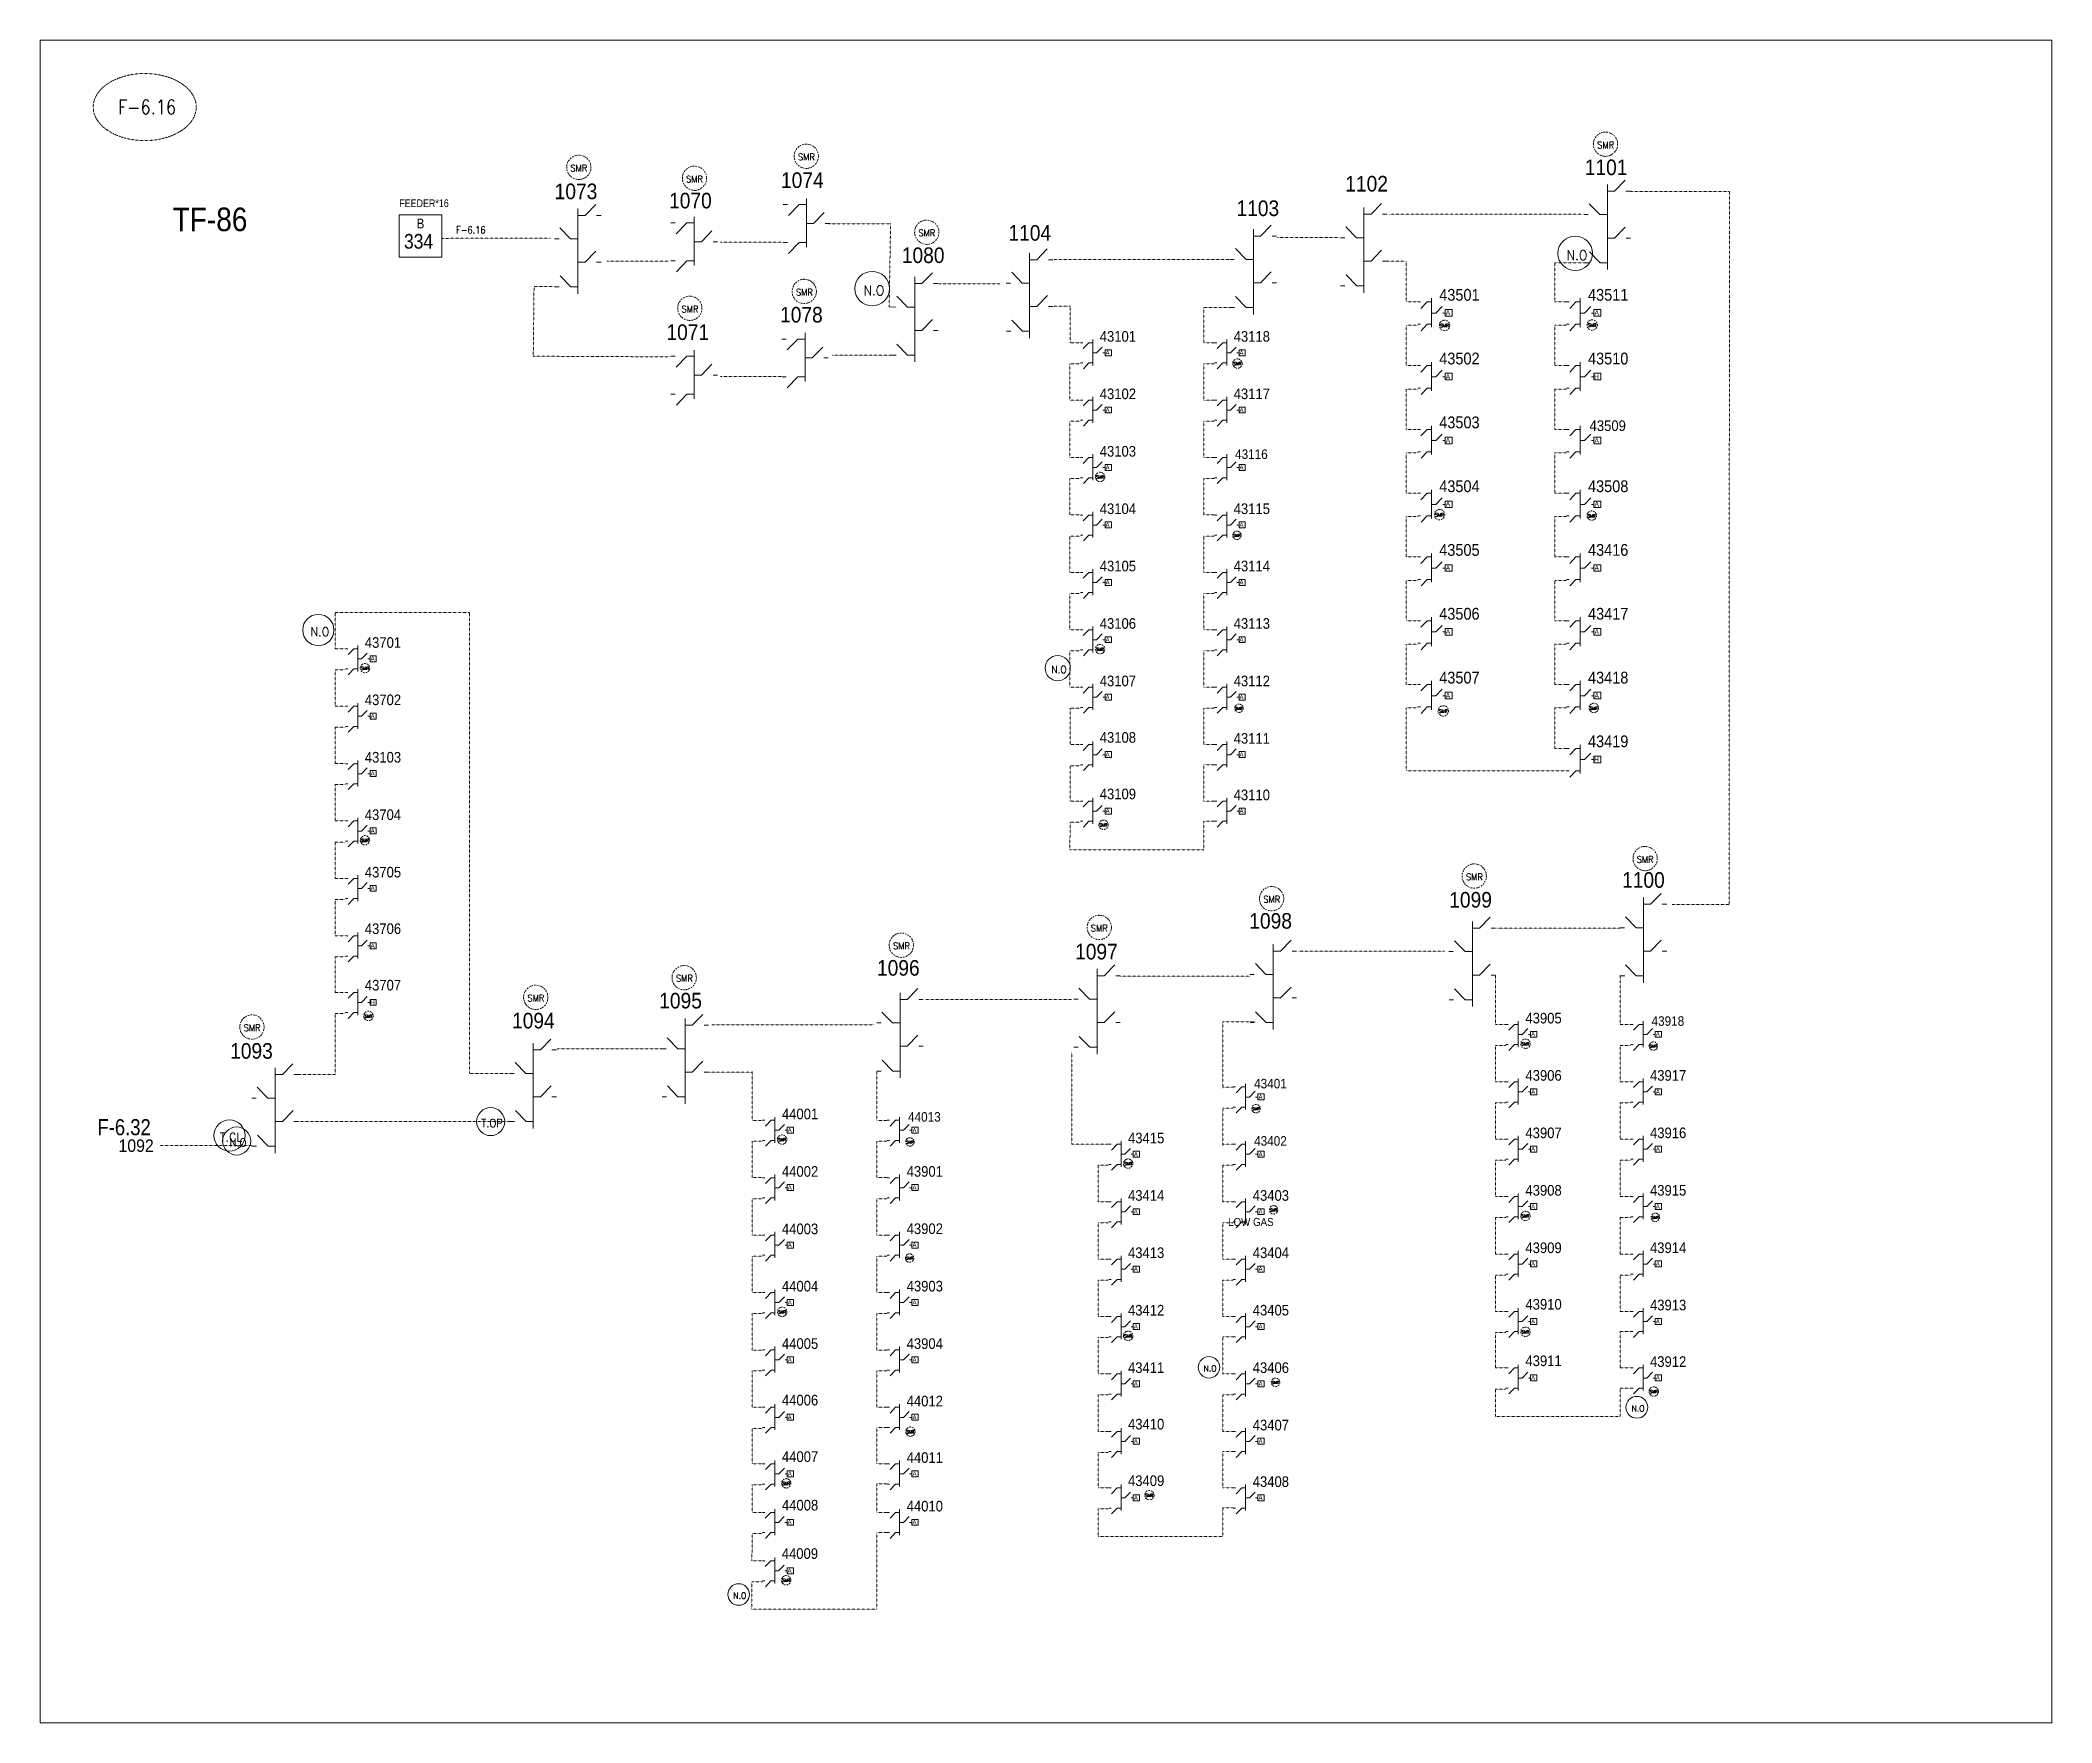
# Model space of a CAD drawing. Header units: metres. Extents: x 65984 to 144644, y -19036 to 23726.
# Drawn here: x 101384 to 102673, y 3538 to 4616 of the extents above; entities that cross this region are included whole.
import ezdxf
from ezdxf.enums import TextEntityAlignment as Align

# ---------------------------------------------------------------- set-up
doc = ezdxf.new("R2010")
doc.units = ezdxf.units.M
doc.header["$MEASUREMENT"] = 0
doc.linetypes.add('DGN Style 3', pattern=[0.013877, 0, -0.013877])
doc.linetypes.add('DGN Style 4', pattern=[1.6, 0.8, -0.4, 0, -0.4])
for name, color, linetype, lineweight in [('d_eos', 111, 'Continuous', 40), ('d_switch', 95, 'Continuous', 40), ('d_tf no', 6, 'Continuous', 40), ('d_ug cable', 95, 'Continuous', 40), ('fedr no', 95, 'Continuous', 40), ('GRID STATION  04', 7, 'Continuous', 40), ('GRID STATION 01', 7, 'Continuous', 40), ('Level 37', 7, 'Continuous', 0), ('O H MAIN FEEDER', 4, 'Continuous', 100), ('SW N O', 114, 'Continuous', 30)]:
    doc.layers.add(name, color=color, linetype=linetype, lineweight=lineweight)
doc.styles.add('NASKHF', font='naskhf.shx', dxfattribs={"height": 8})
doc.styles.add('Style-Arial', font='arial.ttf')
doc.styles.add('Style-ENGINEERING', font='ENGINEERING.shx')
doc.styles.add('Style-msdefault', font='msdefault.shx')
doc.styles.add('Style-simplex', font='simplex.shx')
doc.styles.add('Style-STANDARD', font='STANDARD.shx')

msp = doc.modelspace()

# ---------------------------------------------------------------- texts
at = {"layer": 'd_switch', "color": 55, "linetype": 'Continuous', "lineweight": 13, "insert": (101421, 3925.1), "char_height": 10.313, "width": 56.082, "attachment_point": 1, "style": 'NASKHF'}
msp.add_mtext('\\Fmsdefault;\\H1x;\\W0.857143;F-6.32', dxfattribs=at)
at = {"layer": 'd_tf no', "color": 1, "linetype": 'Continuous', "lineweight": 13, "ltscale": 1.57185, "style": 'Style-simplex', "width": 0.909091}
for p in [(102387.2, 4549.1), (101729.4, 4534.3), (101875.2, 4541.5), (101803.5, 4527.3), (101952.3, 4492.8), (101800.6, 4444), (101873.9, 4454.8), (102412.5, 4091.5), (102303.1, 4080.3), (102173.3, 4065.9), (102062.8, 4047.4), (101936.1, 4036.1), (101797, 4015.3), (101701.9, 4002.6), (101520.1, 3983.6)]:
    msp.add_text('SMR', height=4.27, dxfattribs=at).set_placement(p, align=Align.MIDDLE_CENTER)
at = {"layer": 'd_tf no', "color": 1, "linetype": 'Continuous', "lineweight": 13, "ltscale": 0.9, "style": 'Style-simplex', "width": 0.909091}
for height, p in [(2.19, (102283.9, 4433.4)), (2.19, (102378.5, 4433.7)), (1.97, (102151.3, 4409)), (1.97, (102063.2, 4336.4)), (2.19, (102280.7, 4312.2)), (1.97, (102378.2, 4311.5)), (1.77, (102151, 4299)), (1.97, (102063.2, 4226.1)), (1.97, (101592.4, 4213.9)), (1.77, (102152.2, 4188.2)), (1.97, (102379.6, 4188.3)), (2.19, (102283.2, 4186.5)), (1.97, (102065.4, 4113.5)), (1.97, (101592.4, 4103.6)), (1.97, (101594.6, 3991)), (1.97, (102335.8, 3973.3)), (1.77, (102417.7, 3971.8)), (1.77, (102163.2, 3931.7)), (1.97, (101859.6, 3911.9)), (1.77, (101941.5, 3910.4)), (1.97, (102081.3, 3896.5)), (1.77, (102174.5, 3866.9)), (1.97, (102335.8, 3863)), (1.77, (102419, 3862.1)), (1.77, (101941.3, 3836)), (1.97, (101859.6, 3801.5)), (1.97, (102335.8, 3788.8)), (1.97, (102081.3, 3786.2)), (1.77, (102175.6, 3756.4)), (1.97, (102418, 3750.5)), (1.97, (101941.7, 3724.8)), (1.97, (101862.2, 3691.7)), (1.97, (102094.8, 3684.1)), (1.97, (101862.2, 3629.6))]:
    msp.add_text('SMR', height=height, dxfattribs=at).set_placement(p, align=Align.MIDDLE_CENTER)
at = {"layer": 'd_tf no', "color": 7, "linetype": 'Continuous', "lineweight": 13, "style": 'Style-msdefault', "width": 0.945946}
msp.add_text('1092', height=8.02, dxfattribs=at).set_placement((101434.5, 3912.1), align=Align.TOP_LEFT)
at = {"layer": 'd_tf no', "color": 1, "linetype": 'Continuous', "lineweight": 13, "ltscale": 1.806617, "insert": (102159.9, 3859.2), "char_height": 5.136, "width": 70.031, "attachment_point": 5, "line_spacing_factor": 0.6, "style": 'Style-ENGINEERING'}
msp.add_mtext('\\H1x;\\W0.909091;LOW GAS', dxfattribs=at)
at = {"layer": 'fedr no', "color": 6, "linetype": 'Continuous', "lineweight": 13, "style": 'Style-STANDARD', "width": 0.909091}
msp.add_text('F-6.16', height=9.19, dxfattribs=at).set_placement((101452.8, 4573.4), align=Align.MIDDLE_CENTER)
at = {"layer": 'fedr no', "color": 2, "linetype": 'Continuous', "lineweight": 13, "style": 'Style-STANDARD', "width": 0.909091}
msp.add_text('F-6.16', height=4.64, dxfattribs=at).set_placement((101660.2, 4494.7), align=Align.MIDDLE_CENTER)
at = {"layer": 'GRID STATION  04', "color": 7, "linetype": 'Continuous', "lineweight": 13, "ltscale": 1.532926, "style": 'Style-msdefault', "width": 0.888889}
msp.add_text('B', height=6.24, dxfattribs=at).set_placement((101625.5, 4501.9), align=Align.TOP_LEFT)
at = {"layer": 'GRID STATION  04', "color": 7, "linetype": 'Continuous', "lineweight": 13, "style": 'Style-msdefault', "width": 0.888889}
msp.add_text('334', height=9.39, dxfattribs=at).set_placement((101617.4, 4492.1), align=Align.TOP_LEFT)
at = {"layer": 'GRID STATION 01', "linetype": 'Continuous', "lineweight": 13, "style": 'Style-msdefault', "width": 0.888889}
msp.add_text('TF-86', height=15.1, dxfattribs=at).set_placement((101469.2, 4509), align=Align.TOP_LEFT)
at = {"layer": 'Level 37', "color": 2, "linetype": 'Continuous', "lineweight": 13, "style": 'Style-Arial', "width": 0.88}
for s, p in [('1101', (102373.8, 4539.8)), ('1073', (101713.9, 4524.4)), ('1074', (101858.9, 4531.6)), ('1070', (101787.2, 4518.5)), ('1080', (101936.3, 4483.5)), ('1071', (101785.5, 4434.2)), ('1078', (101858.3, 4445.4)), ('1100', (102397.7, 4083.3)), ('1099', (102287, 4070.6)), ('1098', (102158.9, 4057.1)), ('1097', (102047.3, 4037.4)), ('1096', (101920.4, 4027)), ('1095', (101780.9, 4006)), ('1094', (101686.6, 3993.2)), ('1093', (101506, 3973.8))]:
    msp.add_text(s, height=10, dxfattribs=at).set_placement(p, align=Align.TOP_LEFT)
at = {"layer": 'Level 37', "color": 7, "linetype": 'Continuous', "lineweight": 13, "style": 'Style-Arial', "width": 0.88}
for s, p in [('1102', (102220.4, 4529.3)), ('1103', (102150.7, 4513.6)), ('1104', (102004.6, 4497.8))]:
    msp.add_text(s, height=10, dxfattribs=at).set_placement(p, align=Align.TOP_LEFT)
at = {"layer": 'Level 37', "color": 7, "linetype": 'Continuous', "lineweight": 13, "style": 'Style-msdefault', "width": 0.854701}
msp.add_text('FEEDER*16', height=4.99, dxfattribs=at).set_placement((101630.2, 4511.8), align=Align.MIDDLE_CENTER)
at = {"layer": 'Level 37', "color": 121, "linetype": 'Continuous', "lineweight": 13, "ltscale": 0.820071, "style": 'Style-Arial', "width": 0.88}
for s, height, p in [('43501', 7.56, (102280.6, 4456.9)), ('43511', 7.56, (102375.9, 4456.9)), ('43101', 6.8, (102063.1, 4429.9)), ('43118', 6.8, (102148.9, 4429.9)), ('43502', 7.56, (102280.6, 4416.1)), ('43510', 7.56, (102375.9, 4416.1)), ('43102', 6.8, (102063.1, 4393.1)), ('43117', 6.8, (102148.9, 4393.1)), ('43503', 7.56, (102280.6, 4375.2)), ('43509', 6.8, (102376.9, 4372.7)), ('43103', 6.8, (102063.1, 4356.3)), ('43116', 6.12, (102149.8, 4354.1)), ('43504', 7.56, (102280.6, 4334.3)), ('43508', 7.56, (102375.9, 4334.3)), ('43104', 6.8, (102063.1, 4319.5)), ('43115', 6.8, (102148.9, 4319.5)), ('43505', 7.56, (102280.6, 4293.5)), ('43105', 6.8, (102063.1, 4282.8)), ('43506', 7.56, (102280.6, 4252.6)), ('43417', 7.56, (102375.9, 4252.6)), ('43106', 6.8, (102063.1, 4246)), ('43113', 6.8, (102148.9, 4246)), ('43701', 6.8, (101592.3, 4233.8)), ('43107', 6.8, (102063.1, 4209.2)), ('43112', 6.8, (102148.9, 4209.2)), ('43507', 7.56, (102280.6, 4211.7)), ('43418', 7.56, (102375.9, 4211.7)), ('43702', 6.8, (101592.3, 4197.1)), ('43108', 6.8, (102063.1, 4173)), ('43111', 6.8, (102148.9, 4172.4)), ('43419', 7.56, (102375.9, 4170.9)), ('43103', 6.8, (101592.3, 4160.3)), ('43109', 6.8, (102063.1, 4136.8)), ('43110', 6.8, (102148.9, 4136.2)), ('43704', 6.8, (101592.3, 4123.5)), ('43705', 6.8, (101592.3, 4086.7)), ('43706', 6.8, (101592.3, 4050.5)), ('43707', 6.8, (101592.3, 4014.3)), ('43905', 6.8, (102335.8, 3993.2)), ('43918', 6.12, (102416.6, 3991)), ('43906', 6.8, (102335.8, 3956.5)), ('43917', 6.8, (102415.6, 3956.5)), ('43401', 6.12, (102162, 3950.9)), ('44001', 6.8, (101859.5, 3931.8)), ('44013', 6.12, (101940.3, 3929.6)), ('43907', 6.8, (102335.8, 3919.7)), ('43415', 6.8, (102081.2, 3916.4)), ('43402', 6.12, (102162, 3914.2)), ('44002', 6.8, (101859.5, 3895)), ('43901', 6.8, (101939.4, 3895)), ('43414', 6.8, (102081.2, 3879.6)), ('43403', 6.8, (102161.1, 3879.6)), ('43908', 6.8, (102335.8, 3882.9)), ('43915', 6.8, (102415.6, 3882.9)), ('44003', 6.8, (101859.5, 3858.2)), ('43413', 6.8, (102081.2, 3842.9)), ('43909', 6.8, (102335.8, 3846.1)), ('43914', 6.8, (102415.6, 3846.1)), ('44004', 6.8, (101859.5, 3821.5)), ('43903', 6.8, (101939.4, 3821.5)), ('43412', 6.8, (102081.2, 3806.1)), ('43405', 6.8, (102161.1, 3806.1)), ('43910', 6.8, (102335.8, 3809.9)), ('43913', 6.8, (102415.6, 3809.4)), ('44005', 6.8, (101859.5, 3784.7)), ('43904', 6.8, (101939.4, 3784.7)), ('43411', 6.8, (102081.2, 3769.3)), ('43406', 6.8, (102161.1, 3769.3)), ('43911', 6.8, (102335.8, 3773.7)), ('43912', 6.8, (102415.6, 3773.2)), ('44006', 6.8, (101859.5, 3748.5)), ('44012', 6.8, (101939.4, 3747.9)), ('43410', 6.8, (102081.2, 3733.1)), ('43407', 6.8, (102161.1, 3732.5)), ('44007', 6.8, (101859.5, 3712.3)), ('44011', 6.8, (101939.4, 3711.7)), ('43409', 6.8, (102081.2, 3696.9)), ('43408', 6.8, (102161.1, 3696.3)), ('44008', 6.8, (101859.5, 3681.2)), ('44010', 6.8, (101939.4, 3680.6)), ('44009', 6.8, (101859.4, 3650.2))]:
    msp.add_text(s, height=height, dxfattribs=at).set_placement(p, align=Align.TOP_LEFT)
at = {"layer": 'Level 37', "color": 7, "linetype": 'Continuous', "lineweight": 13, "ltscale": 1.22124, "style": 'Style-msdefault', "width": 0.857143}
for s, height, p in [('A', 3.12, (102287.6, 4443.2)), ('A', 3.12, (102382.9, 4443.2)), ('A', 2.81, (102069.4, 4417.5)), ('A', 2.81, (102155.2, 4417.5)), ('A', 3.12, (102287.6, 4402.3)), ('H', 3.12, (102382.9, 4402.3)), ('A', 2.81, (102069.4, 4380.7)), ('A', 2.81, (102155.2, 4380.7)), ('A', 3.12, (102287.6, 4361.4)), ('A', 3.12, (102382.9, 4361.4)), ('A', 2.81, (102069.4, 4344)), ('A', 2.81, (102155.2, 4344)), ('A', 3.12, (102287.6, 4320.6)), ('A', 3.12, (102382.9, 4320.6)), ('A', 2.81, (102069.4, 4307.2)), ('A', 2.81, (102155.2, 4307.2)), ('A', 3.12, (102287.6, 4279.7)), ('A', 3.12, (102382.9, 4279.7)), ('A', 2.81, (102069.4, 4270.4)), ('A', 2.81, (102155.2, 4270.4)), ('A', 2.81, (102069.4, 4233.6)), ('A', 2.81, (102155.2, 4233.6)), ('A', 3.12, (102287.6, 4238.9)), ('A', 3.12, (102382.9, 4238.9)), ('A', 2.81, (101598.6, 4221.5)), ('A', 2.81, (102069.4, 4196.8)), ('A', 2.81, (102155.2, 4196.8)), ('A', 3.12, (102287.6, 4198)), ('A', 3.12, (102382.9, 4198)), ('A', 2.81, (101598.6, 4184.7)), ('A', 2.81, (102069.4, 4160.1)), ('A', 2.81, (102155.2, 4160.1)), ('H', 3.12, (102382.9, 4157.1)), ('A', 2.81, (101598.6, 4147.9)), ('A', 2.81, (102069.4, 4123.9)), ('A', 2.81, (102155.2, 4123.9)), ('A', 2.81, (101598.6, 4111.1)), ('A', 2.81, (101598.6, 4074.4)), ('A', 2.81, (101598.6, 4037.6)), ('H', 2.81, (101598.6, 4001.4)), ('A', 2.81, (102342, 3980.9)), ('A', 2.81, (102421.9, 3980.9)), ('A', 2.81, (102342, 3944.1)), ('A', 2.81, (102421.9, 3944.1)), ('A', 2.81, (102167.4, 3940.7)), ('A', 2.81, (101865.8, 3919.4)), ('A', 2.81, (101945.7, 3919.4)), ('A', 2.81, (102342, 3907.3)), ('A', 2.81, (102421.9, 3907.3)), ('A', 2.81, (102087.5, 3904)), ('A', 2.81, (102167.4, 3904)), ('A', 2.81, (101865.8, 3882.7)), ('A', 2.81, (101945.7, 3882.7)), ('A', 2.81, (102087.5, 3867.3)), ('A', 2.81, (102167.4, 3867.3)), ('A', 2.81, (102342, 3870.5)), ('A', 2.81, (102421.9, 3870.5)), ('A', 2.81, (101865.8, 3845.9)), ('A', 2.81, (101945.7, 3845.9)), ('A', 2.81, (102087.5, 3830.5)), ('A', 2.81, (102167.4, 3830.5)), ('A', 2.81, (102342, 3833.8)), ('A', 2.81, (102421.9, 3833.8)), ('A', 2.81, (101865.8, 3809.1)), ('A', 2.81, (101945.7, 3809.1)), ('A', 2.81, (102087.5, 3793.7)), ('A', 2.81, (102167.4, 3793.7)), ('A', 2.81, (102342, 3797)), ('A', 2.81, (102421.9, 3797)), ('A', 2.81, (101865.8, 3772.3)), ('A', 2.81, (101945.7, 3772.3)), ('A', 2.81, (102087.5, 3756.9)), ('A', 2.81, (102167.4, 3756.9)), ('A', 2.81, (102342, 3760.8)), ('A', 2.81, (102421.9, 3760.8)), ('A', 2.81, (101865.8, 3735.5)), ('A', 2.81, (101945.7, 3735.5)), ('A', 2.81, (102087.5, 3720.2)), ('A', 2.81, (102167.4, 3720.2)), ('A', 2.81, (101865.8, 3699.3)), ('A', 2.81, (101945.7, 3699.3)), ('A', 2.81, (102087.5, 3684)), ('A', 2.81, (102167.4, 3684)), ('A', 2.81, (101865.7, 3668.3)), ('A', 2.81, (101945.7, 3668.3)), ('A', 2.81, (101865.7, 3637.2))]:
    msp.add_text(s, height=height, dxfattribs=at).set_placement(p, align=Align.TOP_RIGHT)
at = {"layer": 'Level 37', "color": 121, "linetype": 'Continuous', "lineweight": 13, "ltscale": 0.820071, "attachment_point": 1, "style": 'NASKHF'}
for s, insert, char_height in [('\\fArial|b0|i0|c178178|p39;\\H1x;\\W0.88;43416', (102375.9, 4293.5), 7.556), ('\\fArial|b0|i0|c178178|p39;\\H1x;\\W0.88;43114', (102148.9, 4282.8), 6.801), ('\\fArial|b0|i0|c178178|p39;\\H1x;\\W0.88;43916', (102415.6, 3919.7), 6.801), ('\\fArial|b0|i0|c178178|p39;\\H1x;\\W0.88;43902', (101939.4, 3858.3), 6.801), ('\\fArial|b0|i0|c178178|p39;\\H1x;\\W0.88;43404', (102161.1, 3842.9), 6.801)]:
    msp.add_mtext(s, dxfattribs=dict(at, insert=insert, char_height=char_height))

# ---------------------------------------------------------------- blocks, each defined once
blk = doc.blocks.new('*U1160')
at = {"layer": 'd_eos', "color": 2, "linetype": 'Continuous', "lineweight": 13, "ltscale": 0.638341}
for p, q in [((-12.1, 13.7), (-14.9, 13.7)), ((-4.7, 13.7), (-11.5, 6.7)), ((0, 13.7), (-4.7, 13.7)), ((0, -13.6), (0, 17.6)), ((0, 1.6), (4.6, 1.6)), ((4.6, 1.6), (11.4, 8.6)), ((12.1, 1.6), (14.9, 1.6)), ((-12.1, -10.6), (-14.9, -10.6)), ((-4.7, -10.6), (-11.4, -17.6)), ((0, -10.6), (-4.7, -10.6))]:
    blk.add_line(p, q, dxfattribs=at)
blk = doc.blocks.new('*U3995')
at = {"layer": 'd_eos', "color": 2, "linetype": 'Continuous', "lineweight": 13, "ltscale": 0.638341}
for p, q in [((-12.1, 13.7), (-14.9, 13.7)), ((-4.7, 13.7), (-11.5, 6.7)), ((0, 13.7), (-4.7, 13.7)), ((0, -13.6), (0, 17.6)), ((0, 1.6), (4.6, 1.6)), ((4.6, 1.6), (11.4, 8.6)), ((12.1, 1.6), (14.9, 1.6)), ((-12.1, -10.6), (-14.9, -10.6)), ((-4.7, -10.6), (-11.4, -17.6)), ((0, -10.6), (-4.7, -10.6))]:
    blk.add_line(p, q, dxfattribs=at)
blk = doc.blocks.new('*U4003')
at = {"layer": 'd_eos', "color": 7, "linetype": 'Continuous', "lineweight": 13, "ltscale": 0.418816}
for p, q in [((-12.1, 13.7), (-14.9, 13.7)), ((-4.7, 13.7), (-11.5, 6.7)), ((0, 13.7), (-4.7, 13.7)), ((0, -13.6), (0, 17.6)), ((0, 1.6), (4.6, 1.6)), ((4.6, 1.6), (11.4, 8.6)), ((12.1, 1.6), (14.9, 1.6)), ((-12.1, -10.6), (-14.9, -10.6)), ((-4.7, -10.6), (-11.4, -17.6)), ((0, -10.6), (-4.7, -10.6))]:
    blk.add_line(p, q, dxfattribs=at)
blk = doc.blocks.new('*U4002')
at = {"layer": 'd_ug cable', "color": 7, "linetype": 'Continuous', "lineweight": 0, "flags": 128}
blk.add_lwpolyline([(7.3, -1.2), (12.3, -1.2), (12.3, 3.5), (7.3, 3.5)], close=True, dxfattribs=at)
at = {"layer": 'd_eos', "color": 7, "linetype": 'Continuous', "lineweight": 13, "ltscale": 0.418816, "xscale": 0.6561000000000001, "yscale": 0.6561000000000001, "zscale": 0.6561000000000001}
blk.add_blockref('*U4003', (-2.4, 0), dxfattribs=at)
blk = doc.blocks.new('*U4001')
at = {"layer": 'd_eos', "color": 2, "linetype": 'Continuous', "lineweight": 13, "ltscale": 0.418816}
for p, q in [((-12.1, 13.7), (-14.9, 13.7)), ((-4.7, 13.7), (-11.5, 6.7)), ((0, 13.7), (-4.7, 13.7)), ((0, -13.6), (0, 17.6)), ((0, 1.6), (4.6, 1.6)), ((4.6, 1.6), (11.4, 8.6)), ((12.1, 1.6), (14.9, 1.6)), ((-12.1, -10.6), (-14.9, -10.6)), ((-4.7, -10.6), (-11.4, -17.6)), ((0, -10.6), (-4.7, -10.6))]:
    blk.add_line(p, q, dxfattribs=at)
blk = doc.blocks.new('*U4000')
at = {"layer": 'd_ug cable', "color": 2, "linetype": 'Continuous', "lineweight": 0, "flags": 128}
blk.add_lwpolyline([(7.3, -1.2), (12.3, -1.2), (12.3, 3.5), (7.3, 3.5)], close=True, dxfattribs=at)
at = {"layer": 'd_eos', "color": 2, "linetype": 'Continuous', "lineweight": 13, "ltscale": 0.418816, "xscale": 0.6561000000000001, "yscale": 0.6561000000000001, "zscale": 0.6561000000000001}
blk.add_blockref('*U4001', (-2.4, 0), dxfattribs=at)
blk = doc.blocks.new('*U4006')
at = {"layer": 'd_eos', "color": 7, "linetype": 'Continuous', "lineweight": 13, "ltscale": 0.339241}
for p, q in [((-12.1, 13.7), (-14.9, 13.7)), ((-4.7, 13.7), (-11.5, 6.7)), ((0, 13.7), (-4.7, 13.7)), ((0, -13.6), (0, 17.6)), ((0, 1.6), (4.6, 1.6)), ((4.6, 1.6), (11.4, 8.6)), ((12.1, 1.6), (14.9, 1.6)), ((-12.1, -10.6), (-14.9, -10.6)), ((-4.7, -10.6), (-11.4, -17.6)), ((0, -10.6), (-4.7, -10.6))]:
    blk.add_line(p, q, dxfattribs=at)
blk = doc.blocks.new('*U4005')
at = {"layer": 'd_ug cable', "color": 7, "linetype": 'Continuous', "lineweight": 0, "flags": 128}
blk.add_lwpolyline([(7.3, -1.2), (12.3, -1.2), (12.3, 3.5), (7.3, 3.5)], close=True, dxfattribs=at)
at = {"layer": 'd_eos', "color": 7, "linetype": 'Continuous', "lineweight": 13, "ltscale": 0.339241, "xscale": 0.6561, "yscale": 0.6561, "zscale": 0.6561}
blk.add_blockref('*U4006', (-2.4, 0), dxfattribs=at)
blk = doc.blocks.new('*U4008')
at = {"layer": 'd_eos', "color": 2, "linetype": 'Continuous', "lineweight": 13, "ltscale": 0.339241}
for p, q in [((-12.1, 13.7), (-14.9, 13.7)), ((-4.7, 13.7), (-11.5, 6.7)), ((0, 13.7), (-4.7, 13.7)), ((0, -13.6), (0, 17.6)), ((0, 1.6), (4.6, 1.6)), ((4.6, 1.6), (11.4, 8.6)), ((12.1, 1.6), (14.9, 1.6)), ((-12.1, -10.6), (-14.9, -10.6)), ((-4.7, -10.6), (-11.4, -17.6)), ((0, -10.6), (-4.7, -10.6))]:
    blk.add_line(p, q, dxfattribs=at)
blk = doc.blocks.new('*U4007')
at = {"layer": 'd_ug cable', "color": 2, "linetype": 'Continuous', "lineweight": 0, "flags": 128}
blk.add_lwpolyline([(7.3, -1.2), (12.3, -1.2), (12.3, 3.5), (7.3, 3.5)], close=True, dxfattribs=at)
at = {"layer": 'd_eos', "color": 2, "linetype": 'Continuous', "lineweight": 13, "ltscale": 0.339241, "xscale": 0.6561, "yscale": 0.6561, "zscale": 0.6561}
blk.add_blockref('*U4008', (-2.4, 0), dxfattribs=at)
blk = doc.blocks.new('*U3382')
at = {"layer": 'SW N O', "color": 3, "lineweight": 13}
blk.add_circle((0, 0), 16.8, dxfattribs=at)
at = {"layer": 'SW N O', "color": 3, "lineweight": 13, "insert": (1.7, -1.8), "char_height": 9.6, "attachment_point": 5, "line_spacing_factor": 0.6, "style": 'Style-STANDARD'}
blk.add_mtext('N.O', dxfattribs=at)
blk = doc.blocks.new('*U3776')
at = {"layer": 'SW N O', "color": 1, "lineweight": 13}
blk.add_circle((0, 0), 16.8, dxfattribs=at)
at = {"layer": 'SW N O', "color": 1, "lineweight": 13, "insert": (1.7, -1.8), "char_height": 9.6, "attachment_point": 5, "line_spacing_factor": 0.6, "style": 'Style-STANDARD'}
blk.add_mtext('T.CL', dxfattribs=at)
blk = doc.blocks.new('*U4112')
at = {"layer": 'SW N O', "color": 3, "lineweight": 13}
blk.add_circle((0, 0), 16.8, dxfattribs=at)
at = {"layer": 'SW N O', "color": 3, "lineweight": 13, "insert": (1.7, -1.8), "char_height": 9.6, "attachment_point": 5, "line_spacing_factor": 0.6, "style": 'Style-STANDARD'}
blk.add_mtext('T.OP', dxfattribs=at)

# ---------------------------------------------------------------- linework, layer by layer
at = {"layer": 'd_eos', "color": 2, "linetype": 'Continuous', "lineweight": 13, "ltscale": 0.478599}
for p, q in [((102388.3, 4469.3), (102388.3, 4523.8)), ((102392.8, 4519.5), (102399.6, 4526.5)), ((101733.4, 4504), (101740.2, 4511)), ((102383.5, 4504.5), (102376.7, 4511.5)), ((102388.2, 4519.5), (102392.8, 4519.5)), ((102400.2, 4519.5), (102403.1, 4519.5)), ((101728.7, 4504), (101733.4, 4504)), ((101728.8, 4453.8), (101728.8, 4508.4)), ((101740.8, 4504), (101743.7, 4504)), ((102376.1, 4504.5), (102373.3, 4504.5)), ((102388.2, 4504.5), (102383.5, 4504.5)), ((101716.7, 4489), (101713.8, 4489)), ((101724.1, 4489), (101717.3, 4496)), ((101728.7, 4489), (101724.1, 4489)), ((102388.2, 4489.5), (102392.8, 4489.5)), ((102392.8, 4489.5), (102399.6, 4496.5)), ((102400.3, 4489.5), (102403.1, 4489.5)), ((101728.7, 4474), (101733.4, 4474)), ((101733.4, 4474), (101740.2, 4481)), ((101740.8, 4474), (101743.7, 4474)), ((102376.2, 4473.7), (102373.4, 4473.7)), ((102383.6, 4473.7), (102376.8, 4480.7)), ((102388.3, 4473.7), (102383.6, 4473.7)), ((101724.2, 4458.2), (101717.4, 4465.2)), ((101944.5, 4460.3), (101949.2, 4460.3)), ((101944.6, 4410.2), (101944.6, 4464.7)), ((101949.2, 4460.3), (101956, 4467.3)), ((101956.6, 4460.3), (101959.4, 4460.3)), ((101716.8, 4458.2), (101713.9, 4458.2)), ((101728.8, 4458.2), (101724.2, 4458.2)), ((101939.9, 4445.3), (101933.1, 4452.3)), ((101944.5, 4445.3), (101939.9, 4445.3)), ((101949.2, 4430.3), (101956, 4437.3)), ((101940, 4414.5), (101933.2, 4421.5)), ((101944.5, 4430.3), (101949.2, 4430.3)), ((101956.6, 4430.3), (101959.5, 4430.3)), ((101944.6, 4414.5), (101940, 4414.5)), ((102411.3, 4062.7), (102416, 4062.7)), ((102411.5, 4012.5), (102411.5, 4067.1)), ((102416, 4062.7), (102422.8, 4069.7)), ((102423.4, 4062.7), (102426.3, 4062.7)), ((102301.7, 4047.4), (102306.4, 4047.4)), ((102301.8, 3997.2), (102301.8, 4051.7)), ((102306.4, 4047.4), (102313.2, 4054.4)), ((102313.8, 4047.4), (102316.6, 4047.4)), ((102399.3, 4047.7), (102396.4, 4047.7)), ((102406.7, 4047.7), (102399.9, 4054.7)), ((102411.4, 4047.7), (102406.7, 4047.7)), ((102174.3, 3982.6), (102174.3, 4037.1)), ((102178.9, 4032.7), (102185.7, 4039.7)), ((102297.1, 4032.4), (102290.3, 4039.4)), ((102416, 4032.7), (102422.8, 4039.7)), ((102061.4, 3966.8), (102061.4, 4021.3)), ((102065.9, 4016.9), (102072.7, 4023.9)), ((102169.6, 4017.7), (102162.8, 4024.7)), ((102174.2, 4032.7), (102178.9, 4032.7)), ((102186.3, 4032.7), (102189.1, 4032.7)), ((102289.6, 4032.4), (102286.8, 4032.4)), ((102301.7, 4032.4), (102297.1, 4032.4)), ((102306.4, 4017.4), (102313.2, 4024.4)), ((102406.8, 4016.9), (102400, 4023.9)), ((102411.4, 4032.7), (102416, 4032.7)), ((102423.4, 4032.7), (102426.3, 4032.7)), ((101939.7, 4001.7), (101946.5, 4008.7)), ((102056.6, 4001.9), (102049.8, 4008.9)), ((102061.3, 4016.9), (102065.9, 4016.9)), ((102073.4, 4016.9), (102076.2, 4016.9)), ((102162.1, 4017.7), (102159.3, 4017.7)), ((102174.2, 4017.7), (102169.6, 4017.7)), ((102178.9, 4002.7), (102185.7, 4009.7)), ((102297.2, 4001.6), (102290.4, 4008.6)), ((102301.7, 4017.4), (102306.4, 4017.4)), ((102313.8, 4017.4), (102316.7, 4017.4)), ((102399.4, 4016.9), (102396.5, 4016.9)), ((102411.5, 4016.9), (102406.8, 4016.9)), ((101935.1, 4001.7), (101939.7, 4001.7)), ((101935.2, 3951.6), (101935.2, 4006.1)), ((101947.2, 4001.7), (101950, 4001.7)), ((102049.2, 4001.9), (102046.4, 4001.9)), ((102061.3, 4001.9), (102056.6, 4001.9)), ((102174.2, 4002.7), (102178.9, 4002.7)), ((102186.3, 4002.7), (102189.2, 4002.7)), ((102289.7, 4001.6), (102286.9, 4001.6)), ((102301.8, 4001.6), (102297.2, 4001.6)), ((101797.5, 3985.2), (101802.1, 3985.2)), ((101797.6, 3935), (101797.6, 3989.5)), ((101802.1, 3985.2), (101808.9, 3992.2)), ((101809.6, 3985.2), (101812.4, 3985.2)), ((101923, 3986.7), (101920.2, 3986.7)), ((101930.4, 3986.7), (101923.6, 3993.7)), ((101935.1, 3986.7), (101930.4, 3986.7)), ((102061.3, 3986.9), (102065.9, 3986.9)), ((102065.9, 3986.9), (102072.7, 3993.9)), ((102073.4, 3986.9), (102076.2, 3986.9)), ((102162.2, 3986.9), (102159.4, 3986.9)), ((102169.7, 3986.9), (102162.9, 3993.9)), ((102174.3, 3986.9), (102169.7, 3986.9)), ((101700.1, 3969.4), (101704.8, 3969.4)), ((101700.2, 3919.2), (101700.2, 3973.7)), ((101704.8, 3969.4), (101711.5, 3976.4)), ((101712.2, 3969.4), (101715, 3969.4)), ((101785.4, 3970.2), (101782.6, 3970.2)), ((101792.8, 3970.2), (101786, 3977.2)), ((101797.5, 3970.2), (101792.8, 3970.2)), ((101935.1, 3971.8), (101939.7, 3971.8)), ((101939.7, 3971.8), (101946.5, 3978.8)), ((101947.2, 3971.8), (101950, 3971.8)), ((102049.3, 3971.1), (102046.5, 3971.1)), ((102056.7, 3971.1), (102049.9, 3978.1)), ((102061.4, 3971.1), (102056.7, 3971.1)), ((101534.9, 3903.4), (101534.9, 3957.9)), ((101539.5, 3953.6), (101546.2, 3960.6)), ((101695.5, 3954.4), (101688.7, 3961.4)), ((101802.1, 3955.2), (101808.9, 3962.2)), ((101930.5, 3955.9), (101923.7, 3962.9)), ((101530.2, 3938.6), (101523.4, 3945.6)), ((101534.8, 3953.6), (101539.5, 3953.6)), ((101546.9, 3953.6), (101549.7, 3953.6)), ((101688, 3954.4), (101685.2, 3954.4)), ((101700.1, 3954.4), (101695.5, 3954.4)), ((101704.8, 3939.4), (101711.6, 3946.4)), ((101792.9, 3939.4), (101786.1, 3946.4)), ((101797.5, 3955.2), (101802.1, 3955.2)), ((101809.6, 3955.2), (101812.4, 3955.2)), ((101923.1, 3955.9), (101920.3, 3955.9)), ((101935.2, 3955.9), (101930.5, 3955.9)), ((101522.7, 3938.6), (101519.9, 3938.6)), ((101534.8, 3938.6), (101530.2, 3938.6)), ((101539.5, 3923.6), (101546.3, 3930.6)), ((101695.6, 3923.6), (101688.8, 3930.6)), ((101700.1, 3939.4), (101704.8, 3939.4)), ((101712.2, 3939.4), (101715, 3939.4)), ((101785.5, 3939.4), (101782.7, 3939.4)), ((101797.6, 3939.4), (101792.9, 3939.4)), ((101534.8, 3923.6), (101539.5, 3923.6)), ((101546.9, 3923.6), (101549.7, 3923.6)), ((101688.1, 3923.6), (101685.3, 3923.6)), ((101700.2, 3923.6), (101695.6, 3923.6)), ((101522.8, 3907.8), (101520, 3907.8)), ((101530.3, 3907.8), (101523.5, 3914.8)), ((101534.9, 3907.8), (101530.3, 3907.8))]:
    msp.add_line(p, q, dxfattribs=at)
at = {"layer": 'd_eos', "color": 7, "linetype": 'Continuous', "lineweight": 13, "ltscale": 0.478599}
for p, q in [((102236.9, 4504.7), (102243.7, 4511.7)), ((102166.1, 4490.8), (102172.9, 4497.8)), ((102232.2, 4504.7), (102236.9, 4504.7)), ((102232.3, 4454.5), (102232.3, 4509)), ((102244.3, 4504.7), (102247.1, 4504.7)), ((102161.4, 4490.8), (102166.1, 4490.8)), ((102161.5, 4440.6), (102161.5, 4495.1)), ((102173.5, 4490.8), (102176.3, 4490.8)), ((102220.1, 4489.7), (102217.3, 4489.7)), ((102227.6, 4489.7), (102220.8, 4496.7)), ((102232.2, 4489.7), (102227.6, 4489.7)), ((102018.1, 4475.6), (102022.7, 4475.6)), ((102018.2, 4425.4), (102018.2, 4480)), ((102022.7, 4475.6), (102029.5, 4482.6)), ((102030.2, 4475.6), (102033, 4475.6)), ((102149.3, 4475.8), (102146.5, 4475.8)), ((102156.8, 4475.8), (102150, 4482.8)), ((102161.4, 4475.8), (102156.8, 4475.8)), ((102232.2, 4474.7), (102236.9, 4474.7)), ((102236.9, 4474.7), (102243.7, 4481.7)), ((102244.3, 4474.7), (102247.1, 4474.7)), ((102006, 4460.6), (102003.2, 4460.6)), ((102013.5, 4460.6), (102006.7, 4467.6)), ((102018.1, 4460.6), (102013.5, 4460.6)), ((102161.4, 4460.8), (102166.1, 4460.8)), ((102166.1, 4460.8), (102172.9, 4467.8)), ((102173.5, 4460.8), (102176.3, 4460.8)), ((102220.2, 4458.9), (102217.4, 4458.9)), ((102227.7, 4458.9), (102220.9, 4465.9)), ((102232.3, 4458.9), (102227.7, 4458.9)), ((102022.8, 4445.6), (102029.6, 4452.6)), ((102156.9, 4445), (102150.1, 4452)), ((101932.5, 4445.3), (101928.2, 4445.4)), ((102013.6, 4429.8), (102006.8, 4436.8)), ((102018.1, 4445.6), (102022.8, 4445.6)), ((102030.2, 4445.6), (102033, 4445.6)), ((102149.4, 4445), (102146.6, 4445)), ((102161.5, 4445), (102156.9, 4445)), ((102006.1, 4429.8), (102003.3, 4429.8)), ((102018.2, 4429.8), (102013.6, 4429.8)), ((101932.6, 4414.5), (101929.7, 4414.5))]:
    msp.add_line(p, q, dxfattribs=at)
at = {"layer": 'd_ug cable', "color": 6, "linetype": 'DGN Style 3', "lineweight": 13}
for p, q in [((102403.4, 4519.4), (102466.5, 4519.4)), ((101889.6, 4498.7), (101929.1, 4498.7)), ((102248.5, 4504.7), (102371.8, 4504.7)), ((101641.7, 4489.3), (101711, 4489.5)), ((101820.2, 4486.9), (101859.7, 4486.9)), ((102177, 4489.9), (102216.5, 4489.9)), ((101747.6, 4474.7), (101787.1, 4474.7)), ((102033.6, 4475.8), (102145.7, 4475.8)), ((102247.1, 4474.7), (102259.4, 4474.7)), ((102354.7, 4473.7), (102354.7, 4448.6)), ((102373.4, 4473.7), (102354.7, 4473.7)), ((101959.7, 4460.2), (101999.2, 4460.2)), ((101959.7, 4460.2), (101999.2, 4460.2)), ((101700.7, 4458.4), (101713.1, 4458.4)), ((102033, 4445.9), (102044.1, 4445.9)), ((102044.1, 4445.9), (102044.1, 4422.4)), ((102259.4, 4448.6), (102266.8, 4448.6)), ((102354.7, 4448.6), (102362.1, 4448.6)), ((102129.8, 4445), (102129.8, 4422.4)), ((102146.6, 4445), (102129.8, 4445)), ((102259.4, 4433.7), (102266.8, 4433.6)), ((102259.4, 4433.7), (102259.4, 4407.8)), ((102354.7, 4433.7), (102362.1, 4433.6)), ((102354.7, 4433.7), (102354.7, 4407.8)), ((102044.1, 4422.4), (102050.7, 4422.4)), ((102129.8, 4422.4), (102136.5, 4422.4)), ((101700.2, 4413.8), (101787.9, 4413.4)), ((101891.7, 4414.4), (101931.2, 4414.4)), ((102044, 4408.9), (102044, 4385.6)), ((102044.1, 4408.9), (102050.7, 4408.9)), ((102129.8, 4408.9), (102136.5, 4408.9)), ((102129.8, 4408.9), (102129.8, 4385.6)), ((102259.4, 4407.8), (102266.8, 4407.8)), ((102354.7, 4407.8), (102362.1, 4407.8)), ((101820.2, 4400.9), (101859.7, 4400.9)), ((102044.1, 4385.6), (102050.7, 4385.6)), ((102129.8, 4385.6), (102136.5, 4385.6)), ((102259.4, 4392.8), (102266.8, 4392.8)), ((102259.4, 4392.8), (102259.4, 4366.9)), ((102354.7, 4392.8), (102362.1, 4392.8)), ((102354.7, 4392.8), (102354.7, 4366.9)), ((102044, 4372.2), (102044, 4348.9)), ((102044.1, 4372.2), (102050.7, 4372.2)), ((102129.8, 4372.2), (102136.5, 4372.2)), ((102129.8, 4372.2), (102129.8, 4348.9)), ((102259.4, 4366.9), (102266.8, 4366.9)), ((102354.7, 4366.9), (102362.1, 4366.9)), ((102044.1, 4348.9), (102050.7, 4348.9)), ((102129.8, 4348.9), (102136.5, 4348.9)), ((102259.4, 4351.9), (102266.8, 4351.9)), ((102259.4, 4351.9), (102259.4, 4326)), ((102354.7, 4351.9), (102362.1, 4351.9)), ((102354.7, 4351.9), (102354.7, 4326)), ((102044, 4335.4), (102044, 4312.1)), ((102044.1, 4335.4), (102050.7, 4335.4)), ((102129.8, 4335.4), (102136.5, 4335.4)), ((102129.8, 4335.4), (102129.8, 4312.1)), ((102259.4, 4326), (102266.8, 4326)), ((102354.7, 4326), (102362.1, 4326)), ((102044.1, 4312.1), (102050.7, 4312.1)), ((102129.8, 4312.1), (102136.5, 4312.1)), ((102259.4, 4311.1), (102266.8, 4311.1)), ((102259.4, 4311.1), (102259.4, 4285.2)), ((102354.7, 4311.1), (102362.1, 4311.1)), ((102354.7, 4311.1), (102354.7, 4285.2)), ((102044, 4298.6), (102044, 4275.3)), ((102044.1, 4298.6), (102050.7, 4298.6)), ((102129.8, 4298.6), (102136.5, 4298.6)), ((102129.8, 4298.6), (102129.8, 4275.3)), ((102259.4, 4285.2), (102266.8, 4285.2)), ((102354.7, 4285.2), (102362.1, 4285.2)), ((102044.1, 4275.3), (102050.7, 4275.3)), ((102129.8, 4275.3), (102136.5, 4275.3)), ((102259.4, 4270.2), (102266.8, 4270.2)), ((102259.4, 4270.2), (102259.4, 4244.3)), ((102354.7, 4270.2), (102362.1, 4270.2)), ((102354.7, 4270.2), (102354.7, 4244.3)), ((102044, 4261.8), (102044, 4238.5)), ((102044.1, 4261.8), (102050.7, 4261.8)), ((102129.8, 4261.8), (102136.5, 4261.8)), ((102129.8, 4261.8), (102129.8, 4238.5)), ((101573.2, 4249.7), (101573.2, 4226.4)), ((101659.3, 4249.7), (101573.3, 4249.7)), ((101659.3, 3954.4), (101659.3, 4249.7)), ((102259.4, 4244.3), (102266.8, 4244.3)), ((102354.7, 4244.3), (102362.1, 4244.3)), ((102044.1, 4238.5), (102050.7, 4238.5)), ((102129.8, 4238.5), (102136.5, 4238.5)), ((102259.4, 4229.3), (102266.8, 4229.3)), ((102259.4, 4229.3), (102259.4, 4203.5)), ((102354.7, 4229.3), (102362.1, 4229.3)), ((102354.7, 4229.3), (102354.7, 4203.5)), ((101573.2, 4226.4), (101579.8, 4226.4)), ((102044, 4225.1), (102044, 4201.8)), ((102044.1, 4225.1), (102050.7, 4225.1)), ((102129.8, 4225.1), (102136.5, 4225.1)), ((102129.8, 4225.1), (102129.8, 4201.8)), ((101573.2, 4212.9), (101579.8, 4212.9)), ((101573.2, 4212.9), (101573.2, 4189.6)), ((102044.1, 4201.8), (102050.7, 4201.8)), ((102129.8, 4201.8), (102136.5, 4201.8)), ((102259.4, 4203.5), (102266.8, 4203.5)), ((102354.7, 4203.5), (102362.1, 4203.5)), ((101573.2, 4189.6), (101579.8, 4189.6)), ((102044.1, 4188.3), (102050.7, 4188.3)), ((102044.1, 4165), (102044.1, 4188.3)), ((102129.8, 4188.3), (102136.5, 4188.3)), ((102129.8, 4188.3), (102129.8, 4165)), ((102259.4, 4188.5), (102266.8, 4188.5)), ((102259.4, 4188.5), (102259.4, 4148.3)), ((102354.7, 4188.5), (102362.1, 4188.5)), ((102354.7, 4188.5), (102354.7, 4162.6)), ((101573.2, 4176.1), (101579.8, 4176.1)), ((101573.2, 4176.1), (101573.2, 4152.8)), ((102044.1, 4165), (102050.7, 4165)), ((102129.8, 4165), (102136.5, 4165)), ((102354.7, 4162.6), (102362.1, 4162.6)), ((101573.2, 4152.8), (101579.8, 4152.8)), ((102044.1, 4151.5), (102050.7, 4151.5)), ((102044.1, 4151.5), (102044.1, 4128.8)), ((102129.8, 4152.1), (102129.8, 4128.8)), ((102129.8, 4152.1), (102136.5, 4152.1)), ((101573.2, 4139.4), (101579.8, 4139.4)), ((101573.2, 4139.4), (101573.2, 4116.1)), ((102259.4, 4148.3), (102362.1, 4148.3)), ((102044.1, 4128.8), (102050.7, 4128.8)), ((102129.8, 4128.8), (102136.5, 4128.8)), ((101573.2, 4116.1), (101579.8, 4116.1)), ((102044.1, 4115.3), (102044, 4097.7)), ((102044.1, 4115.3), (102050.7, 4115.3)), ((102129.8, 4115.9), (102136.5, 4115.9)), ((102129.8, 4115.9), (102129.8, 4097.7)), ((101573.2, 4102.6), (101579.8, 4102.6)), ((101573.2, 4102.6), (101573.2, 4079.3)), ((102044, 4097.7), (102129.8, 4097.7)), ((101573.2, 4079.3), (101579.8, 4079.3)), ((101573.2, 4065.8), (101579.8, 4065.8)), ((101573.2, 4042.5), (101573.2, 4065.8)), ((102429.9, 4062.6), (102466.3, 4062.6)), ((102317.5, 4047.5), (102398, 4047.5)), ((101573.2, 4042.5), (101579.8, 4042.5)), ((101573.2, 4029), (101579.8, 4029)), ((101573.2, 4029), (101573.2, 4006.3)), ((102190.4, 4032.6), (102284, 4032.6)), ((102076.2, 4016.7), (102159.4, 4016.7)), ((102316.7, 4017.4), (102316.6, 3985.8)), ((102396.5, 4017.4), (102396.5, 3985.8)), ((101573.2, 4006.3), (101579.8, 4006.3)), ((101951.2, 4001.7), (102045.4, 4001.7)), ((101573.2, 3992.8), (101579.8, 3992.8)), ((101573.2, 3992.8), (101573.2, 3953.6)), ((101814.5, 3985.6), (101918.7, 3985.6)), ((102142, 3987.4), (102142, 3944.7)), ((102142, 3987.4), (102163, 3987.4)), ((102316.7, 3985.8), (102323.3, 3985.8)), ((102396.6, 3985.8), (102403.2, 3985.8)), ((101715.6, 3970.2), (101782.7, 3970.2)), ((102316.7, 3972.3), (102316.6, 3949)), ((102316.7, 3972.3), (102323.3, 3972.3)), ((102396.5, 3972.3), (102396.5, 3949)), ((102396.6, 3972.3), (102403.2, 3972.3)), ((102045.3, 3968), (102045.3, 3909)), ((101573.2, 3953.6), (101549.7, 3953.6)), ((101686.6, 3954.4), (101659.3, 3954.4)), ((101812.3, 3955.2), (101840.4, 3955.2)), ((101840.4, 3955.9), (101840.4, 3924.3)), ((101920.3, 3955.9), (101920.3, 3924.3)), ((102142, 3945.6), (102148.6, 3945.6)), ((102316.7, 3949), (102323.3, 3949)), ((102396.6, 3949), (102403.2, 3949)), ((102142, 3932.2), (102148.6, 3932.2)), ((102142, 3931.4), (102142, 3908.1)), ((102316.7, 3935.5), (102316.6, 3912.2)), ((102316.7, 3935.5), (102323.3, 3935.5)), ((102396.5, 3935.5), (102396.5, 3912.2)), ((102396.6, 3935.5), (102403.2, 3935.5)), ((101686.7, 3923.6), (101549.7, 3923.6)), ((101840.4, 3924.3), (101847, 3924.3)), ((101920.3, 3924.3), (101926.9, 3924.3)), ((101461.1, 3908.1), (101520, 3908.1)), ((101840.4, 3910.9), (101847, 3910.9)), ((101840.4, 3910.9), (101840.4, 3887.6)), ((101920.3, 3910.9), (101926.9, 3910.9)), ((101920.3, 3910.9), (101920.3, 3887.6)), ((102045.3, 3909), (102068.8, 3909)), ((102142, 3909), (102148.6, 3909)), ((102316.7, 3912.2), (102323.3, 3912.2)), ((102396.6, 3912.2), (102403.2, 3912.2)), ((102062.1, 3895.5), (102068.7, 3895.5)), ((102062.1, 3895.5), (102062.1, 3872.2)), ((102142, 3895.5), (102148.6, 3895.5)), ((102142, 3895.5), (102142, 3872.2)), ((102316.7, 3898.8), (102316.6, 3875.5)), ((102316.7, 3898.8), (102323.3, 3898.8)), ((102396.5, 3898.8), (102396.5, 3875.5)), ((102396.6, 3898.8), (102403.2, 3898.8)), ((101840.4, 3887.6), (101847, 3887.6)), ((101920.3, 3887.6), (101926.9, 3887.6)), ((101840.4, 3874.1), (101847, 3874.1)), ((101840.4, 3874.1), (101840.4, 3850.8)), ((101920.3, 3874.1), (101926.9, 3874.1)), ((101920.3, 3874.1), (101920.3, 3850.8)), ((102062.1, 3872.2), (102068.8, 3872.2)), ((102142, 3872.2), (102148.6, 3872.2)), ((102316.7, 3875.5), (102323.3, 3875.5)), ((102396.6, 3875.5), (102403.2, 3875.5)), ((102062.1, 3858.7), (102068.7, 3858.7)), ((102062.1, 3858.7), (102062.1, 3835.4)), ((102142, 3858.7), (102148.6, 3858.7)), ((102142, 3858.7), (102142, 3835.4)), ((102316.7, 3862), (102316.6, 3838.7)), ((102316.7, 3862), (102323.3, 3862)), ((102396.5, 3862), (102396.5, 3838.7)), ((102396.6, 3862), (102403.2, 3862)), ((101840.4, 3850.8), (101847, 3850.8)), ((101920.3, 3850.8), (101926.9, 3850.8)), ((101840.4, 3837.3), (101847, 3837.3)), ((101840.4, 3837.3), (101840.4, 3814)), ((101920.3, 3837.3), (101926.9, 3837.3)), ((101920.3, 3837.3), (101920.3, 3814)), ((102062.1, 3835.4), (102068.8, 3835.4)), ((102142, 3835.4), (102148.6, 3835.4)), ((102316.7, 3838.7), (102323.3, 3838.7)), ((102396.6, 3838.7), (102403.2, 3838.7)), ((102062.1, 3821.9), (102068.7, 3821.9)), ((102062.1, 3821.9), (102062.1, 3798.6)), ((102142, 3821.9), (102148.6, 3821.9)), ((102142, 3821.9), (102142, 3798.6)), ((102316.7, 3825.2), (102323.3, 3825.2)), ((102316.7, 3801.9), (102316.7, 3825.2)), ((102396.5, 3825.2), (102396.5, 3801.9)), ((102396.6, 3825.2), (102403.2, 3825.2)), ((101840.4, 3814), (101847, 3814)), ((101920.3, 3814), (101926.9, 3814)), ((102316.7, 3801.9), (102323.3, 3801.9)), ((102396.6, 3801.9), (102403.2, 3801.9)), ((101840.4, 3800.5), (101847, 3800.5)), ((101840.4, 3800.5), (101840.4, 3777.2)), ((101920.3, 3800.5), (101926.9, 3800.5)), ((101920.3, 3800.5), (101920.3, 3777.2)), ((102062.1, 3798.6), (102068.8, 3798.6)), ((102142, 3798.6), (102148.6, 3798.6)), ((102396.5, 3789), (102396.5, 3765.7)), ((102396.6, 3789), (102403.2, 3789)), ((101840.4, 3777.2), (101847, 3777.2)), ((101920.3, 3777.2), (101926.9, 3777.2)), ((102062.1, 3785.2), (102068.7, 3785.2)), ((102062.1, 3785.2), (102062.1, 3761.9)), ((102142, 3785.7), (102148.7, 3785.7)), ((102142, 3785.7), (102142, 3761.9)), ((102316.7, 3788.4), (102323.3, 3788.4)), ((102316.7, 3788.4), (102316.7, 3765.7)), ((101840.4, 3763.8), (101847, 3763.8)), ((101840.4, 3740.5), (101840.4, 3763.8)), ((101920.3, 3763.8), (101926.9, 3763.8)), ((101920.3, 3763.8), (101920.3, 3740.5)), ((102316.7, 3765.7), (102323.3, 3765.7)), ((102396.6, 3765.7), (102403.2, 3765.7)), ((102062.1, 3761.9), (102068.8, 3761.9)), ((102142, 3761.9), (102148.6, 3761.9)), ((102316.7, 3752.2), (102316.6, 3734.7)), ((102316.7, 3752.2), (102323.3, 3752.2)), ((102396.5, 3752.8), (102396.5, 3734.6)), ((102396.6, 3752.8), (102403.2, 3752.8)), ((101840.4, 3740.5), (101847, 3740.5)), ((101920.3, 3740.5), (101926.9, 3740.5)), ((102062.1, 3748.4), (102068.7, 3748.4)), ((102062.1, 3725.1), (102062.1, 3748.4)), ((102142, 3748.4), (102148.6, 3748.4)), ((102142, 3748.4), (102142, 3725.1)), ((101840.4, 3727), (101847, 3727)), ((101840.4, 3727), (101840.4, 3704.3)), ((101920.3, 3727.6), (101920.3, 3704.3)), ((101920.3, 3727.6), (101926.9, 3727.6)), ((102062.1, 3725.1), (102068.8, 3725.1)), ((102142, 3725.1), (102148.6, 3725.1)), ((102316.6, 3734.7), (102396.5, 3734.6)), ((102062.1, 3711.6), (102068.7, 3711.6)), ((102062.1, 3711.6), (102062.1, 3688.9)), ((102142, 3712.2), (102142, 3688.9)), ((102142, 3712.2), (102148.6, 3712.2)), ((101840.4, 3704.3), (101847, 3704.3)), ((101920.3, 3704.3), (101926.9, 3704.3)), ((101840.4, 3690.8), (101847, 3690.8)), ((101840.4, 3690.8), (101840.4, 3673.2)), ((101920.3, 3691.4), (101926.9, 3691.4)), ((101920.3, 3691.4), (101920.3, 3673.2)), ((102062.1, 3688.9), (102068.8, 3688.9)), ((102142, 3688.9), (102148.6, 3688.9)), ((101840.4, 3673.2), (101847, 3673.2)), ((101920.3, 3673.2), (101926.9, 3673.2)), ((102062.1, 3675.4), (102068.7, 3675.4)), ((102062.1, 3675.4), (102062.1, 3657.8)), ((102142, 3676), (102148.6, 3676)), ((102142, 3676), (102142, 3657.8)), ((101840.4, 3659.7), (101840.3, 3642.2)), ((101840.4, 3659.7), (101847, 3659.7)), ((101920.3, 3660.3), (101926.9, 3660.3)), ((101920.3, 3660.3), (101920.3, 3611.1)), ((102062.1, 3657.8), (102142, 3657.8)), ((101840.4, 3642.2), (101847, 3642.2)), ((101840.3, 3628.7), (101847, 3628.7)), ((101840.3, 3628.7), (101840.3, 3611.1)), ((101840.4, 3611.1), (101920.3, 3611.1))]:
    msp.add_line(p, q, dxfattribs=at)
at = {"layer": 'd_ug cable', "color": 1, "linetype": 'DGN Style 3', "lineweight": 13}
msp.add_line((102259.4, 4474.7), (102259.4, 4448.6), dxfattribs=at)
at = {"layer": 'd_ug cable', "color": 6, "linetype": 'DGN Style 3', "lineweight": 13, "flags": 128}
for points in [[(102466.5, 4519.4), (102466.3, 4062.6)], [(101929.1, 4498.8), (101928.2, 4445.4)], [(101700.7, 4458.5), (101700.2, 4413.4)]]:
    msp.add_lwpolyline(points, dxfattribs=at)
at = {"layer": 'd_ug cable', "color": 2, "linetype": 'DGN Style 4', "lineweight": 13}
for centre, radius in [((101875.1, 4541.9), 7.78), ((102387.1, 4549.6), 7.78), ((101729.4, 4534.8), 7.78), ((101803.5, 4527.8), 7.78), ((101952.3, 4493.2), 7.78), ((101873.8, 4455.3), 7.78), ((101800.5, 4444.5), 7.78), ((102284, 4433.5), 3.33), ((102378.6, 4433.8), 3.33), ((102151.3, 4409.1), 3), ((102063.3, 4336.5), 3), ((102280.8, 4312.3), 3.33), ((102378.3, 4311.7), 3), ((102151, 4299.1), 2.7), ((102063.3, 4226.2), 3), ((101592.4, 4214), 3), ((102152.3, 4188.3), 2.7), ((102283.2, 4186.6), 3.33), ((102379.6, 4188.5), 3), ((102065.5, 4113.6), 3), ((101592.4, 4103.7), 3), ((102412.5, 4092), 7.78), ((102303, 4080.8), 7.78), ((102173.2, 4066.3), 7.78), ((102062.8, 4047.9), 7.78), ((101936, 4036.5), 7.78), ((101796.9, 4015.7), 7.78), ((101701.8, 4003.1), 7.78), ((101520, 3984.1), 7.78), ((101594.6, 3991.2), 3), ((102335.9, 3973.4), 3), ((102417.8, 3971.9), 2.7), ((102163.2, 3931.8), 2.7), ((101859.6, 3912), 3), ((101941.5, 3910.5), 2.7), ((102081.3, 3896.6), 3), ((102174.5, 3867), 2.7), ((102335.9, 3863.1), 3), ((102419, 3862.2), 2.7), ((101941.3, 3836.1), 2.7), ((101859.6, 3801.7), 3), ((102081.3, 3786.3), 3), ((102335.9, 3788.9), 3), ((102175.7, 3756.5), 2.7), ((102418, 3750.6), 3), ((101941.8, 3724.9), 3), ((101862.3, 3691.8), 3), ((102094.9, 3684.2), 3), ((101862.2, 3629.7), 3)]:
    msp.add_circle(centre, radius, dxfattribs=at)
at = {"layer": 'fedr no', "color": 82, "linetype": 'DGN Style 3', "lineweight": 13, "true_color": 0x1dc70e}
msp.add_ellipse((101451.3, 4573.4), major_axis=(33, 0), ratio=0.651175, dxfattribs=at)
at = {"layer": 'GRID STATION  04', "color": 7, "linetype": 'Continuous', "lineweight": 13, "ltscale": 0.39177, "flags": 128}
msp.add_lwpolyline([(101614.4, 4477.2), (101614.4, 4504.3), (101641.7, 4504.3), (101641.7, 4477.2)], close=True, dxfattribs=at)
at = {"layer": 'O H MAIN FEEDER', "color": 140, "linetype": 'Continuous', "lineweight": 13, "flags": 128}
msp.add_lwpolyline([(101384.4, 4616.2), (102673, 4616.2), (102673, 3538.4), (101384.4, 3538.4)], close=True, dxfattribs=at)

# ---------------------------------------------------------------- block references
at = {"layer": 'd_eos', "color": 2, "linetype": 'Continuous', "lineweight": 13, "ltscale": 0.638341}
for name, p in [('*U3995', (101875.2, 4497.2)), ('*U1160', (101803.3, 4485.5)), ('*U3995', (101874.3, 4411.1)), ('*U3995', (101803.3, 4400.1))]:
    msp.add_blockref(name, p, dxfattribs=at)
at = {"layer": 'd_eos', "color": 2, "linetype": 'Continuous', "lineweight": 13, "ltscale": 0.376934, "xscale": 0.9, "yscale": 0.9, "zscale": 0.9}
for p in [(102277.8, 4440.5), (102373.1, 4440.5), (102277.8, 4317.9), (102373.1, 4317.9), (102277.8, 4195.4), (102373.1, 4195.4)]:
    msp.add_blockref('*U4000', p, dxfattribs=at)
at = {"layer": 'd_eos', "color": 7, "linetype": 'Continuous', "lineweight": 13, "ltscale": 0.339241, "xscale": 0.81, "yscale": 0.81, "zscale": 0.81}
for p in [(102060.6, 4415.1), (102060.6, 4378.4), (102146.4, 4378.4), (102146.4, 4341.6), (102060.6, 4304.8), (102060.6, 4268), (102146.4, 4268), (102146.4, 4231.3), (102060.6, 4194.5), (101589.7, 4182.3), (102060.6, 4157.7), (102146.4, 4157.7), (101589.7, 4145.5), (102146.4, 4121.5), (101589.7, 4072), (101589.7, 4035.2), (102333.2, 3941.7), (102413.1, 3941.7), (102158.5, 3901.7), (102333.2, 3905), (102413.1, 3905), (101857, 3880.3), (101936.8, 3880.3), (102078.7, 3864.9), (101857, 3843.5), (102333.2, 3831.4), (102413.1, 3831.4), (102078.7, 3828.1), (102158.5, 3828.1), (101936.8, 3806.7), (102413.1, 3794.6), (102158.5, 3791.3), (101857, 3770), (101936.8, 3770), (102078.7, 3754.6), (102333.2, 3758.4), (101857, 3733.2), (102078.7, 3717.8), (102158.5, 3717.8), (101936.8, 3697), (102158.5, 3681.6), (101856.9, 3665.9), (101936.8, 3665.9)]:
    msp.add_blockref('*U4005', p, dxfattribs=at)
at = {"layer": 'd_eos', "color": 2, "linetype": 'Continuous', "lineweight": 13, "ltscale": 0.339241, "xscale": 0.81, "yscale": 0.81, "zscale": 0.81}
for p in [(102146.4, 4415.1), (102060.6, 4341.6), (102146.4, 4304.8), (102060.6, 4231.3), (101589.7, 4219.1), (102146.4, 4194.5), (102060.6, 4121.5), (101589.7, 4108.8), (101589.7, 3999), (102333.2, 3978.5), (102413.1, 3978.5), (102158.5, 3938.4), (101857, 3917.1), (101936.8, 3917.1), (102078.7, 3901.7), (102158.5, 3864.9), (102333.2, 3868.2), (102413.1, 3868.2), (101936.8, 3843.5), (101857, 3806.7), (102333.2, 3794.6), (102078.7, 3791.3), (102158.5, 3754.6), (102413.1, 3758.4), (101936.8, 3733.2), (101857, 3697), (102078.7, 3681.6), (101856.9, 3634.9)]:
    msp.add_blockref('*U4007', p, dxfattribs=at)
at = {"layer": 'd_eos', "color": 7, "linetype": 'Continuous', "lineweight": 13, "ltscale": 0.376934, "xscale": 0.9, "yscale": 0.9, "zscale": 0.9}
for p in [(102277.8, 4399.7), (102373.1, 4399.7), (102277.8, 4358.8), (102373.1, 4358.8), (102277.8, 4277.1), (102373.1, 4277.1), (102277.8, 4236.2), (102373.1, 4236.2), (102373.1, 4154.5)]:
    msp.add_blockref('*U4002', p, dxfattribs=at)
at = {"layer": 'SW N O', "color": 3, "lineweight": 13}
for name, p, xscale, yscale, zscale in [('*U3382', (102367.7, 4479.7), 0.6574521984774242, 0.6574521984774242, 0.6574521984774242), ('*U3382', (101917.3, 4457.1), 0.6574521984774242, 0.6574521984774242, 0.6574521984774242), ('*U3382', (101562.5, 4238.4), 0.5948254416737895, 0.5948254416737895, 0.5948254416737895), ('*U3382', (102036.2, 4214), 0.4792826526900423, 0.4792826526900423, 0.4792826526900423), ('*U4112', (101672.9, 3923.5), 0.5353428975064105, 0.5353428975064105, 0.5353428975064105), ('*U3382', (101510.2, 3911.1), 0.5353428975064105, 0.5353428975064105, 0.5353428975064105), ('*U3382', (102133.1, 3766.1), 0.4116634013355169, 0.4116634013355169, 0.4116634013355169), ('*U3382', (102407.2, 3740.5), 0.4163225869160311, 0.4163225869160311, 0.4163225869160311), ('*U3382', (101831.8, 3620.6), 0.4116634013355169, 0.4116634013355169, 0.4116634013355169)]:
    msp.add_blockref(name, p, dxfattribs=dict(at, xscale=xscale, yscale=yscale, zscale=zscale))
at = {"layer": 'SW N O', "color": 1, "lineweight": 13, "xscale": 0.5948254416737895, "yscale": 0.5948254416737895, "zscale": 0.5948254416737895}
msp.add_blockref('*U3776', (101505.6, 3914.6), dxfattribs=at)

msp.set_redraw_order([(e.dxf.handle, doc.entitydb.next_handle()) for e in msp.query("TEXT MTEXT ATTDEF DIMENSION ARC_DIMENSION")])  # texts and dimensions are drawn at this point

doc.saveas('drawing.dxf')
